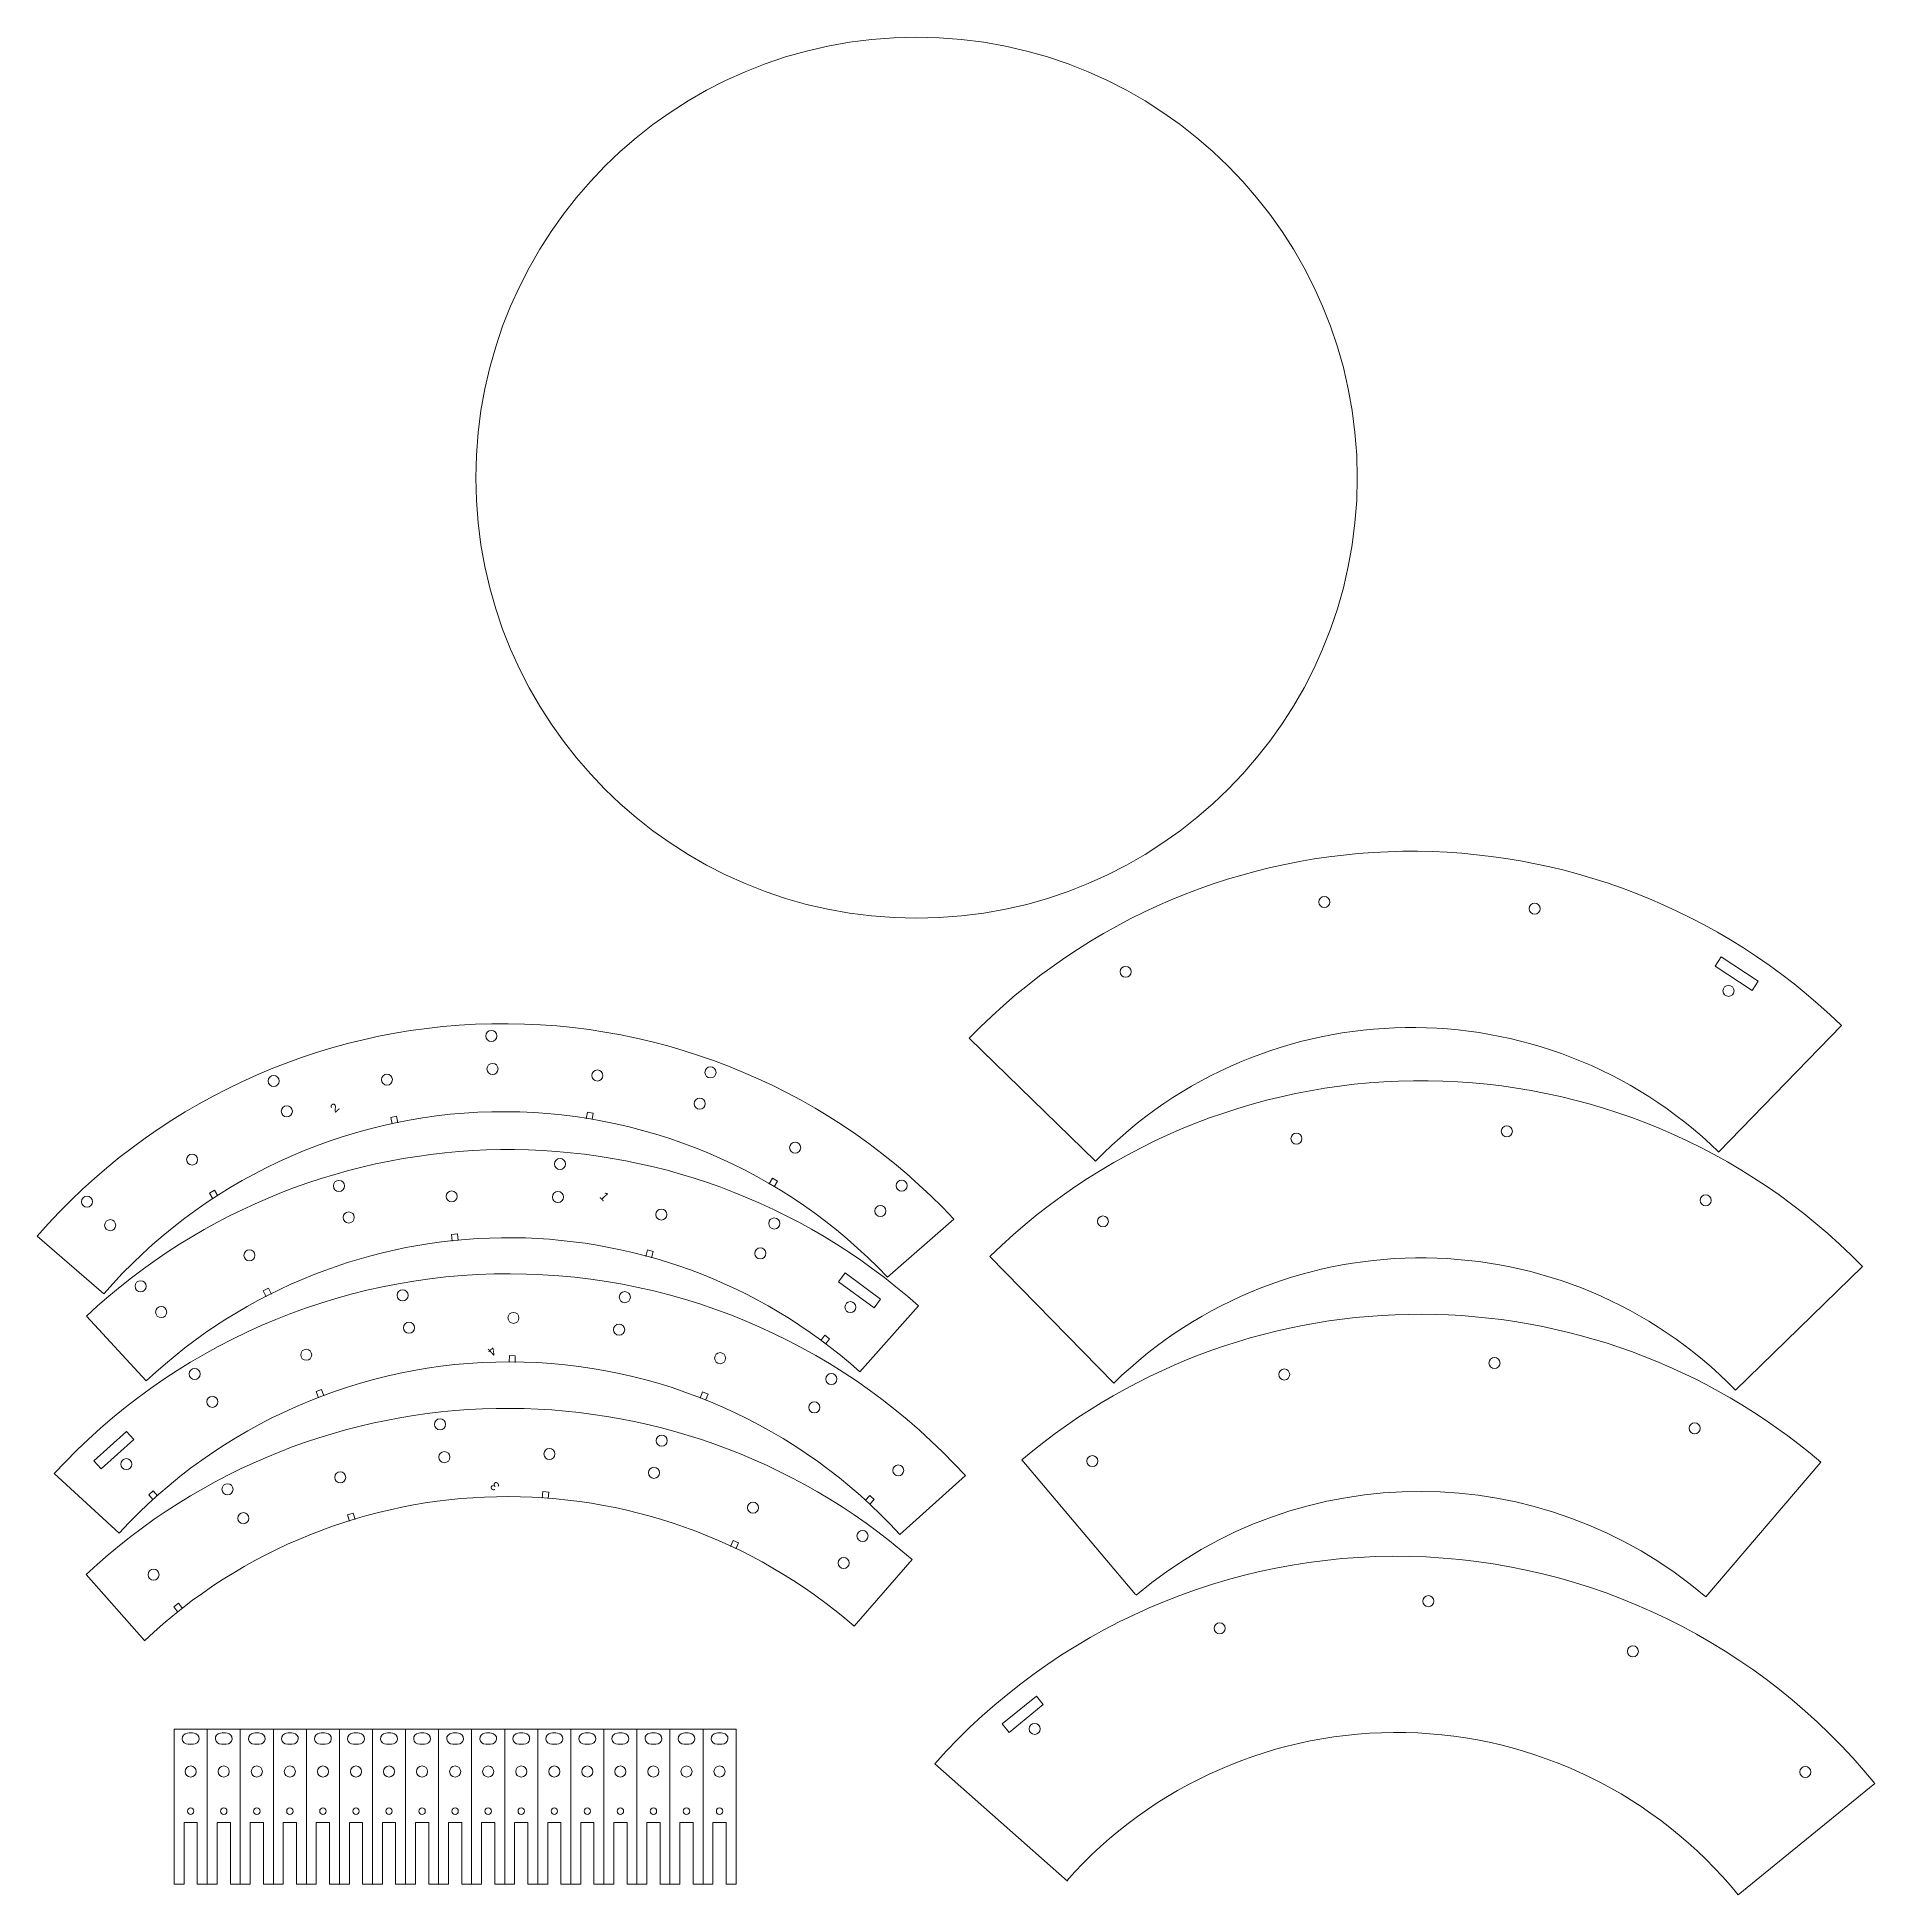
# Model space of a CAD drawing. Header units: inches. Extents: x 1 to 103, y 1 to 65.
# Drawn here: x 1.1 to 42.8, y 0.9 to 43.07 of the extents above; entities that cross this region are included whole.
import ezdxf

# ---------------------------------------------------------------- set-up
doc = ezdxf.new("R2010")
doc.units = ezdxf.units.IN
doc.header["$MEASUREMENT"] = 0
doc.layers.add('cut', color=6, linetype='Continuous', lineweight=0)
doc.layers.add('etch', color=1, linetype='Continuous', lineweight=0)
doc.styles.get("Standard").update_dxf_attribs({"font": 'ARIAL.TTF'})

msp = doc.modelspace()

# ---------------------------------------------------------------- texts
at = {"layer": 'etch', "char_height": 0.2, "attachment_point": 1}
for s, width, insert, rotation in [('2', 0.97468, (7.723, 18.785), 43.4812), ('1', 0.70169, (13.99, 16.878), 312.7163), ('4', 0.86202, (11.545, 13.215), 221.8891), ('3', 0.4889, (11.463, 10.05), 133.437)]:
    msp.add_mtext_dynamic_manual_height_columns(s, width=width, gutter_width=1, heights=[0], dxfattribs=dict(at, insert=insert, rotation=rotation))

# ---------------------------------------------------------------- linework, layer by layer
at = {"layer": 'cut'}
for p, q in [((39.314, 22.187), (39.177, 21.978)), ((40.012, 21.429), (39.177, 21.978)), ((40.15, 21.638), (39.314, 22.187)), ((40.012, 21.429), (40.15, 21.638)), ((25.114, 17.554), (22.245, 20.341)), ((39.255, 17.761), (42.042, 20.63)), ((9.254, 18.573), (9.122, 18.546)), ((9.254, 18.573), (9.284, 18.425)), ((13.582, 18.665), (13.557, 18.517)), ((13.715, 18.643), (13.582, 18.665)), ((13.715, 18.643), (13.69, 18.495)), ((9.122, 18.546), (9.151, 18.398)), ((5.119, 16.896), (5.006, 16.823)), ((5.119, 16.896), (5.2, 16.769)), ((17.784, 17.166), (17.707, 17.037)), ((17.9, 17.096), (17.784, 17.166)), ((17.9, 17.096), (17.823, 16.967)), ((5.006, 16.823), (5.087, 16.696)), ((20.394, 14.917), (21.897, 16.238)), ((1.098, 15.851), (2.608, 14.54)), ((10.635, 15.901), (10.501, 15.888)), ((10.501, 15.888), (10.515, 15.739)), ((10.635, 15.901), (10.649, 15.752)), ((14.949, 15.537), (14.908, 15.392)), ((15.079, 15.5), (14.949, 15.537)), ((15.079, 15.5), (15.038, 15.355)), ((25.527, 12.515), (22.717, 15.39)), ((19.431, 15.015), (19.282, 14.814)), ((20.087, 14.22), (19.282, 14.814)), ((20.235, 14.421), (19.431, 15.015)), ((39.639, 12.355), (42.514, 15.165)), ((6.347, 14.67), (6.226, 14.61)), ((6.226, 14.61), (6.293, 14.475)), ((6.347, 14.67), (6.414, 14.536)), ((20.087, 14.22), (20.235, 14.421)), ((2.217, 14.037), (3.574, 12.567)), ((19.769, 12.773), (21.099, 14.266)), ((18.969, 13.602), (18.879, 13.482)), ((19.077, 13.521), (18.969, 13.602)), ((19.077, 13.521), (18.987, 13.4)), ((11.813, 13.138), (11.811, 12.988)), ((11.948, 13.136), (11.813, 13.138)), ((11.948, 13.136), (11.946, 12.986)), ((7.553, 12.37), (7.426, 12.322)), ((7.426, 12.322), (7.479, 12.182)), ((7.553, 12.37), (7.605, 12.229)), ((16.198, 12.314), (16.142, 12.174)), ((16.323, 12.264), (16.198, 12.314)), ((16.323, 12.264), (16.267, 12.124)), ((3.124, 11.42), (2.38, 10.752)), ((3.291, 11.233), (3.124, 11.42)), ((3.291, 11.233), (2.547, 10.566)), ((2.38, 10.752), (2.547, 10.566)), ((26.023, 7.719), (23.443, 10.775)), ((41.575, 10.717), (38.961, 7.662)), ((1.484, 10.464), (2.958, 9.112)), ((22.16, 10.415), (20.671, 9.079)), ((3.731, 10.067), (3.63, 9.977)), ((3.63, 9.977), (3.73, 9.865)), ((3.731, 10.067), (3.831, 9.955)), ((12.571, 10.054), (12.559, 9.904)), ((12.705, 10.043), (12.571, 10.054)), ((12.705, 10.043), (12.694, 9.894)), ((19.989, 9.961), (19.887, 9.851)), ((20.088, 9.869), (19.986, 9.759)), ((20.088, 9.869), (19.989, 9.961)), ((8.269, 9.565), (8.14, 9.527)), ((8.14, 9.527), (8.183, 9.383)), ((8.269, 9.565), (8.313, 9.422)), ((16.893, 8.945), (16.828, 8.809)), ((17.014, 8.887), (16.893, 8.945)), ((17.014, 8.887), (16.949, 8.751)), ((20.951, 8.508), (19.639, 6.999)), ((2.21, 8.172), (3.53, 6.669)), ((4.305, 7.517), (4.199, 7.434)), ((4.199, 7.434), (4.291, 7.316)), ((4.305, 7.517), (4.398, 7.399)), ((23.772, 5.41), (22.996, 4.779)), ((23.929, 5.216), (23.154, 4.585)), ((23.929, 5.216), (23.772, 5.41)), ((4.957, 4.657), (4.207, 4.657)), ((4.207, 4.657), (4.207, 1.141)), ((5.707, 4.657), (4.957, 4.657)), ((4.957, 1.141), (4.957, 4.657)), ((6.457, 4.657), (5.707, 4.657)), ((5.707, 1.141), (5.707, 4.657)), ((7.207, 4.657), (6.457, 4.657)), ((6.457, 1.141), (6.457, 4.657)), ((7.957, 4.657), (7.207, 4.657)), ((7.207, 1.141), (7.207, 4.657)), ((8.707, 4.657), (7.957, 4.657)), ((7.957, 1.141), (7.957, 4.657)), ((9.457, 4.657), (8.707, 4.657)), ((8.707, 1.141), (8.707, 4.657)), ((10.207, 4.657), (9.457, 4.657)), ((9.457, 1.141), (9.457, 4.657)), ((10.957, 4.657), (10.207, 4.657)), ((10.207, 1.141), (10.207, 4.657)), ((11.707, 4.657), (10.957, 4.657)), ((10.957, 1.141), (10.957, 4.657)), ((12.457, 4.657), (11.707, 4.657)), ((11.707, 1.141), (11.707, 4.657)), ((13.207, 4.657), (12.457, 4.657)), ((12.457, 1.141), (12.457, 4.657)), ((13.957, 4.657), (13.207, 4.657)), ((13.207, 1.141), (13.207, 4.657)), ((14.707, 4.657), (13.957, 4.657)), ((13.957, 1.141), (13.957, 4.657)), ((15.457, 4.657), (14.707, 4.657)), ((14.707, 1.141), (14.707, 4.657)), ((16.207, 4.657), (15.457, 4.657)), ((15.457, 1.141), (15.457, 4.657)), ((16.957, 4.657), (16.207, 4.657)), ((16.207, 1.141), (16.207, 4.657)), ((16.957, 1.141), (16.957, 4.657)), ((22.996, 4.779), (23.154, 4.585)), ((24.474, 1.206), (21.466, 3.874)), ((42.798, 3.424), (39.696, 0.899)), ((4.432, 1.141), (4.432, 2.541)), ((4.732, 2.541), (4.432, 2.541)), ((4.732, 1.141), (4.732, 2.541)), ((5.182, 1.141), (5.182, 2.541)), ((5.482, 2.541), (5.182, 2.541)), ((5.482, 1.141), (5.482, 2.541)), ((5.932, 1.141), (5.932, 2.541)), ((6.232, 2.541), (5.932, 2.541)), ((6.232, 1.141), (6.232, 2.541)), ((6.682, 1.141), (6.682, 2.541)), ((6.982, 2.541), (6.682, 2.541)), ((6.982, 1.141), (6.982, 2.541)), ((7.432, 1.141), (7.432, 2.541)), ((7.732, 2.541), (7.432, 2.541)), ((7.732, 1.141), (7.732, 2.541)), ((8.182, 1.141), (8.182, 2.541)), ((8.482, 2.541), (8.182, 2.541)), ((8.482, 1.141), (8.482, 2.541)), ((8.932, 1.141), (8.932, 2.541)), ((9.232, 2.541), (8.932, 2.541)), ((9.232, 1.141), (9.232, 2.541)), ((9.682, 1.141), (9.682, 2.541)), ((9.982, 2.541), (9.682, 2.541)), ((9.982, 1.141), (9.982, 2.541)), ((10.432, 1.141), (10.432, 2.541)), ((10.732, 2.541), (10.432, 2.541)), ((10.732, 1.141), (10.732, 2.541)), ((11.182, 1.141), (11.182, 2.541)), ((11.482, 2.541), (11.182, 2.541)), ((11.482, 1.141), (11.482, 2.541)), ((11.932, 1.141), (11.932, 2.541)), ((12.232, 2.541), (11.932, 2.541)), ((12.232, 1.141), (12.232, 2.541)), ((12.682, 1.141), (12.682, 2.541)), ((12.982, 2.541), (12.682, 2.541)), ((12.982, 1.141), (12.982, 2.541)), ((13.432, 1.141), (13.432, 2.541)), ((13.732, 2.541), (13.432, 2.541)), ((13.732, 1.141), (13.732, 2.541)), ((14.182, 1.141), (14.182, 2.541)), ((14.482, 2.541), (14.182, 2.541)), ((14.482, 1.141), (14.482, 2.541)), ((14.932, 1.141), (14.932, 2.541)), ((15.232, 2.541), (14.932, 2.541)), ((15.232, 1.141), (15.232, 2.541)), ((15.682, 1.141), (15.682, 2.541)), ((15.982, 2.541), (15.682, 2.541)), ((15.982, 1.141), (15.982, 2.541)), ((16.432, 1.141), (16.432, 2.541)), ((16.732, 2.541), (16.432, 2.541)), ((16.732, 1.141), (16.732, 2.541)), ((4.207, 1.141), (4.432, 1.141)), ((4.957, 1.141), (4.732, 1.141)), ((4.957, 1.141), (5.182, 1.141)), ((5.707, 1.141), (5.482, 1.141)), ((5.707, 1.141), (5.932, 1.141)), ((6.457, 1.141), (6.232, 1.141)), ((6.457, 1.141), (6.682, 1.141)), ((7.207, 1.141), (6.982, 1.141)), ((7.207, 1.141), (7.432, 1.141)), ((7.957, 1.141), (7.732, 1.141)), ((7.957, 1.141), (8.182, 1.141)), ((8.707, 1.141), (8.482, 1.141)), ((8.707, 1.141), (8.932, 1.141)), ((9.457, 1.141), (9.232, 1.141)), ((9.457, 1.141), (9.682, 1.141)), ((10.207, 1.141), (9.982, 1.141)), ((10.207, 1.141), (10.432, 1.141)), ((10.957, 1.141), (10.732, 1.141)), ((10.957, 1.141), (11.182, 1.141)), ((11.707, 1.141), (11.482, 1.141)), ((11.707, 1.141), (11.932, 1.141)), ((12.457, 1.141), (12.232, 1.141)), ((12.457, 1.141), (12.682, 1.141)), ((13.207, 1.141), (12.982, 1.141)), ((13.207, 1.141), (13.432, 1.141)), ((13.957, 1.141), (13.732, 1.141)), ((13.957, 1.141), (14.182, 1.141)), ((14.707, 1.141), (14.482, 1.141)), ((14.707, 1.141), (14.932, 1.141)), ((15.457, 1.141), (15.232, 1.141)), ((15.457, 1.141), (15.682, 1.141)), ((16.207, 1.141), (15.982, 1.141)), ((16.207, 1.141), (16.432, 1.141)), ((16.957, 1.141), (16.732, 1.141))]:
    msp.add_line(p, q, dxfattribs=at)
for centre, radius in [((21.053, 33.067), 10), ((30.304, 23.435), 0.125), ((35.079, 23.284), 0.125), ((25.797, 21.851), 0.125), ((39.477, 21.418), 0.125), ((11.402, 20.396), 0.126), ((6.463, 19.372), 0.126), ((9.034, 19.403), 0.125), ((11.431, 19.647), 0.126), ((13.81, 19.497), 0.125), ((16.376, 19.567), 0.126), ((16.133, 18.858), 0.126), ((6.762, 18.684), 0.126), ((29.673, 18.065), 0.125), ((34.447, 18.231), 0.125), ((4.614, 17.589), 0.125), ((18.298, 17.859), 0.125), ((12.963, 17.488), 0.126), ((7.945, 16.991), 0.126), ((10.502, 16.752), 0.125), ((20.716, 16.997), 0.126), ((2.229, 16.633), 0.126), ((12.914, 16.739), 0.126), ((15.262, 16.341), 0.125), ((20.233, 16.423), 0.126), ((38.96, 16.662), 0.125), ((2.755, 16.099), 0.126), ((8.168, 16.275), 0.126), ((17.823, 16.138), 0.126), ((25.281, 16.185), 0.125), ((5.915, 15.415), 0.125), ((17.506, 15.458), 0.126), ((3.444, 14.714), 0.126), ((9.389, 14.507), 0.126), ((14.432, 14.466), 0.126), ((19.552, 14.239), 0.125), ((3.912, 14.127), 0.126), ((11.906, 13.996), 0.125), ((9.535, 13.771), 0.126), ((14.303, 13.727), 0.126), ((7.203, 13.157), 0.125), ((16.595, 13.081), 0.125), ((34.167, 12.97), 0.125), ((4.672, 12.723), 0.126), ((19.12, 12.606), 0.126), ((29.396, 12.71), 0.125), ((5.074, 12.09), 0.126), ((18.732, 11.963), 0.126), ((10.241, 11.578), 0.126), ((38.709, 11.489), 0.125), ((12.722, 10.906), 0.125), ((15.271, 11.207), 0.126), ((3.121, 10.675), 0.125), ((10.339, 10.834), 0.126), ((15.094, 10.479), 0.126), ((20.637, 10.533), 0.125), ((25.042, 10.744), 0.125), ((5.417, 10.106), 0.126), ((7.974, 10.375), 0.125), ((17.341, 9.686), 0.125), ((5.777, 9.448), 0.126), ((19.827, 9.045), 0.126), ((19.399, 8.43), 0.126), ((3.738, 8.165), 0.125), ((32.667, 7.565), 0.125), ((27.929, 6.95), 0.125), ((37.307, 6.426), 0.125), ((23.733, 4.666), 0.125), ((4.582, 3.698), 0.126), ((5.332, 3.698), 0.126), ((6.082, 3.698), 0.126), ((6.832, 3.698), 0.126), ((7.582, 3.698), 0.126), ((8.332, 3.698), 0.126), ((9.082, 3.698), 0.126), ((9.832, 3.698), 0.126), ((10.582, 3.698), 0.126), ((11.332, 3.698), 0.126), ((12.082, 3.698), 0.126), ((12.832, 3.698), 0.126), ((13.582, 3.698), 0.126), ((14.332, 3.698), 0.126), ((15.082, 3.698), 0.126), ((15.832, 3.698), 0.126), ((16.582, 3.698), 0.126), ((41.222, 3.688), 0.125), ((4.582, 2.798), 0.0725), ((5.332, 2.798), 0.0725), ((6.082, 2.798), 0.0725), ((6.832, 2.798), 0.0725), ((7.582, 2.798), 0.0725), ((8.332, 2.798), 0.0725), ((9.082, 2.798), 0.0725), ((9.832, 2.798), 0.0725), ((10.582, 2.798), 0.0725), ((11.332, 2.798), 0.0725), ((12.082, 2.798), 0.0725), ((12.832, 2.798), 0.0725), ((13.582, 2.798), 0.0725), ((14.332, 2.798), 0.0725), ((15.082, 2.798), 0.0725), ((15.832, 2.798), 0.0725), ((16.582, 2.798), 0.0725)]:
    msp.add_circle(centre, radius, dxfattribs=at)
for centre, radius, start, end in [((32.287, 10.587), 14, 45.835, 135.835), ((11.674, 6.674), 14, 43.094, 139.051), ((32.287, 10.587), 10, 45.835, 135.835), ((32.503, 5.379), 14, 44.3492, 134.3492), ((11.672, 6.675), 12.001, 43.3784, 139.051), ((11.784, 3.815), 14, 48.2861, 133.1036), ((11.784, 3.815), 12, 48.2861, 133.1681), ((32.503, 5.379), 9.979, 44.3492, 134.3492), ((11.801, 0.997), 14, 42.2763, 137.4589), ((32.474, 0.078), 14, 49.4576, 130.1753), ((11.801, 0.997), 12, 42.3408, 137.4589), ((11.767, -2.059), 14, 49.0068, 133.0497), ((11.766, -2.061), 12, 49.0068, 133.3341), ((32.474, 0.078), 9.979, 49.4576, 130.1753), ((31.941, -5.415), 14, 39.1521, 138.4344), ((4.517, 4.445), 0.126, 95, 275), ((4.582, 3.698), 0.876, 85, 95), ((4.582, 3.698), 0.624, 85, 95), ((4.647, 4.445), 0.126, 265, 85), ((5.267, 4.445), 0.126, 95, 275), ((5.332, 3.698), 0.876, 85, 95), ((5.332, 3.698), 0.624, 85, 95), ((5.397, 4.445), 0.126, 265, 85), ((6.017, 4.445), 0.126, 95, 275), ((6.082, 3.698), 0.876, 85, 95), ((6.082, 3.698), 0.624, 85, 95), ((6.147, 4.445), 0.126, 265, 85), ((6.767, 4.445), 0.126, 95, 275), ((6.832, 3.698), 0.876, 85, 95), ((6.832, 3.698), 0.624, 85, 95), ((6.897, 4.445), 0.126, 265, 85), ((7.517, 4.445), 0.126, 95, 275), ((7.582, 3.698), 0.876, 85, 95), ((7.582, 3.698), 0.624, 85, 95), ((7.647, 4.445), 0.126, 265, 85), ((8.267, 4.445), 0.126, 95, 275), ((8.332, 3.698), 0.876, 85, 95), ((8.332, 3.698), 0.624, 85, 95), ((8.397, 4.445), 0.126, 265, 85), ((9.017, 4.445), 0.126, 95, 275), ((9.082, 3.698), 0.876, 85, 95), ((9.082, 3.698), 0.624, 85, 95), ((9.147, 4.445), 0.126, 265, 85), ((9.767, 4.445), 0.126, 95, 275), ((9.832, 3.698), 0.876, 85, 95), ((9.832, 3.698), 0.624, 85, 95), ((9.897, 4.445), 0.126, 265, 85), ((10.517, 4.445), 0.126, 95, 275), ((10.582, 3.698), 0.876, 85, 95), ((10.582, 3.698), 0.624, 85, 95), ((10.647, 4.445), 0.126, 265, 85), ((11.267, 4.445), 0.126, 95, 275), ((11.332, 3.698), 0.876, 85, 95), ((11.332, 3.698), 0.624, 85, 95), ((11.397, 4.445), 0.126, 265, 85), ((12.017, 4.445), 0.126, 95, 275), ((12.082, 3.698), 0.876, 85, 95), ((12.082, 3.698), 0.624, 85, 95), ((12.147, 4.445), 0.126, 265, 85), ((12.767, 4.445), 0.126, 95, 275), ((12.832, 3.698), 0.876, 85, 95), ((12.832, 3.698), 0.624, 85, 95), ((12.897, 4.445), 0.126, 265, 85), ((13.517, 4.445), 0.126, 95, 275), ((13.582, 3.698), 0.876, 85, 95), ((13.582, 3.698), 0.624, 85, 95), ((13.647, 4.445), 0.126, 265, 85), ((14.267, 4.445), 0.126, 95, 275), ((14.332, 3.698), 0.876, 85, 95), ((14.332, 3.698), 0.624, 85, 95), ((14.397, 4.445), 0.126, 265, 85), ((15.017, 4.445), 0.126, 95, 275), ((15.082, 3.698), 0.876, 85, 95), ((15.082, 3.698), 0.624, 85, 95), ((15.147, 4.445), 0.126, 265, 85), ((15.767, 4.445), 0.126, 95, 275), ((15.832, 3.698), 0.876, 85, 95), ((15.832, 3.698), 0.624, 85, 95), ((15.897, 4.445), 0.126, 265, 85), ((16.517, 4.445), 0.126, 95, 275), ((16.582, 3.698), 0.876, 85, 95), ((16.582, 3.698), 0.624, 85, 95), ((16.647, 4.445), 0.126, 265, 85), ((31.941, -5.415), 10, 39.1521, 138.4344)]:
    msp.add_arc(centre, radius, start, end, dxfattribs=at)

msp.set_redraw_order([(e.dxf.handle, doc.entitydb.next_handle()) for e in msp.query("TEXT MTEXT ATTDEF DIMENSION ARC_DIMENSION")])  # texts and dimensions are drawn at this point

doc.saveas('drawing.dxf')
